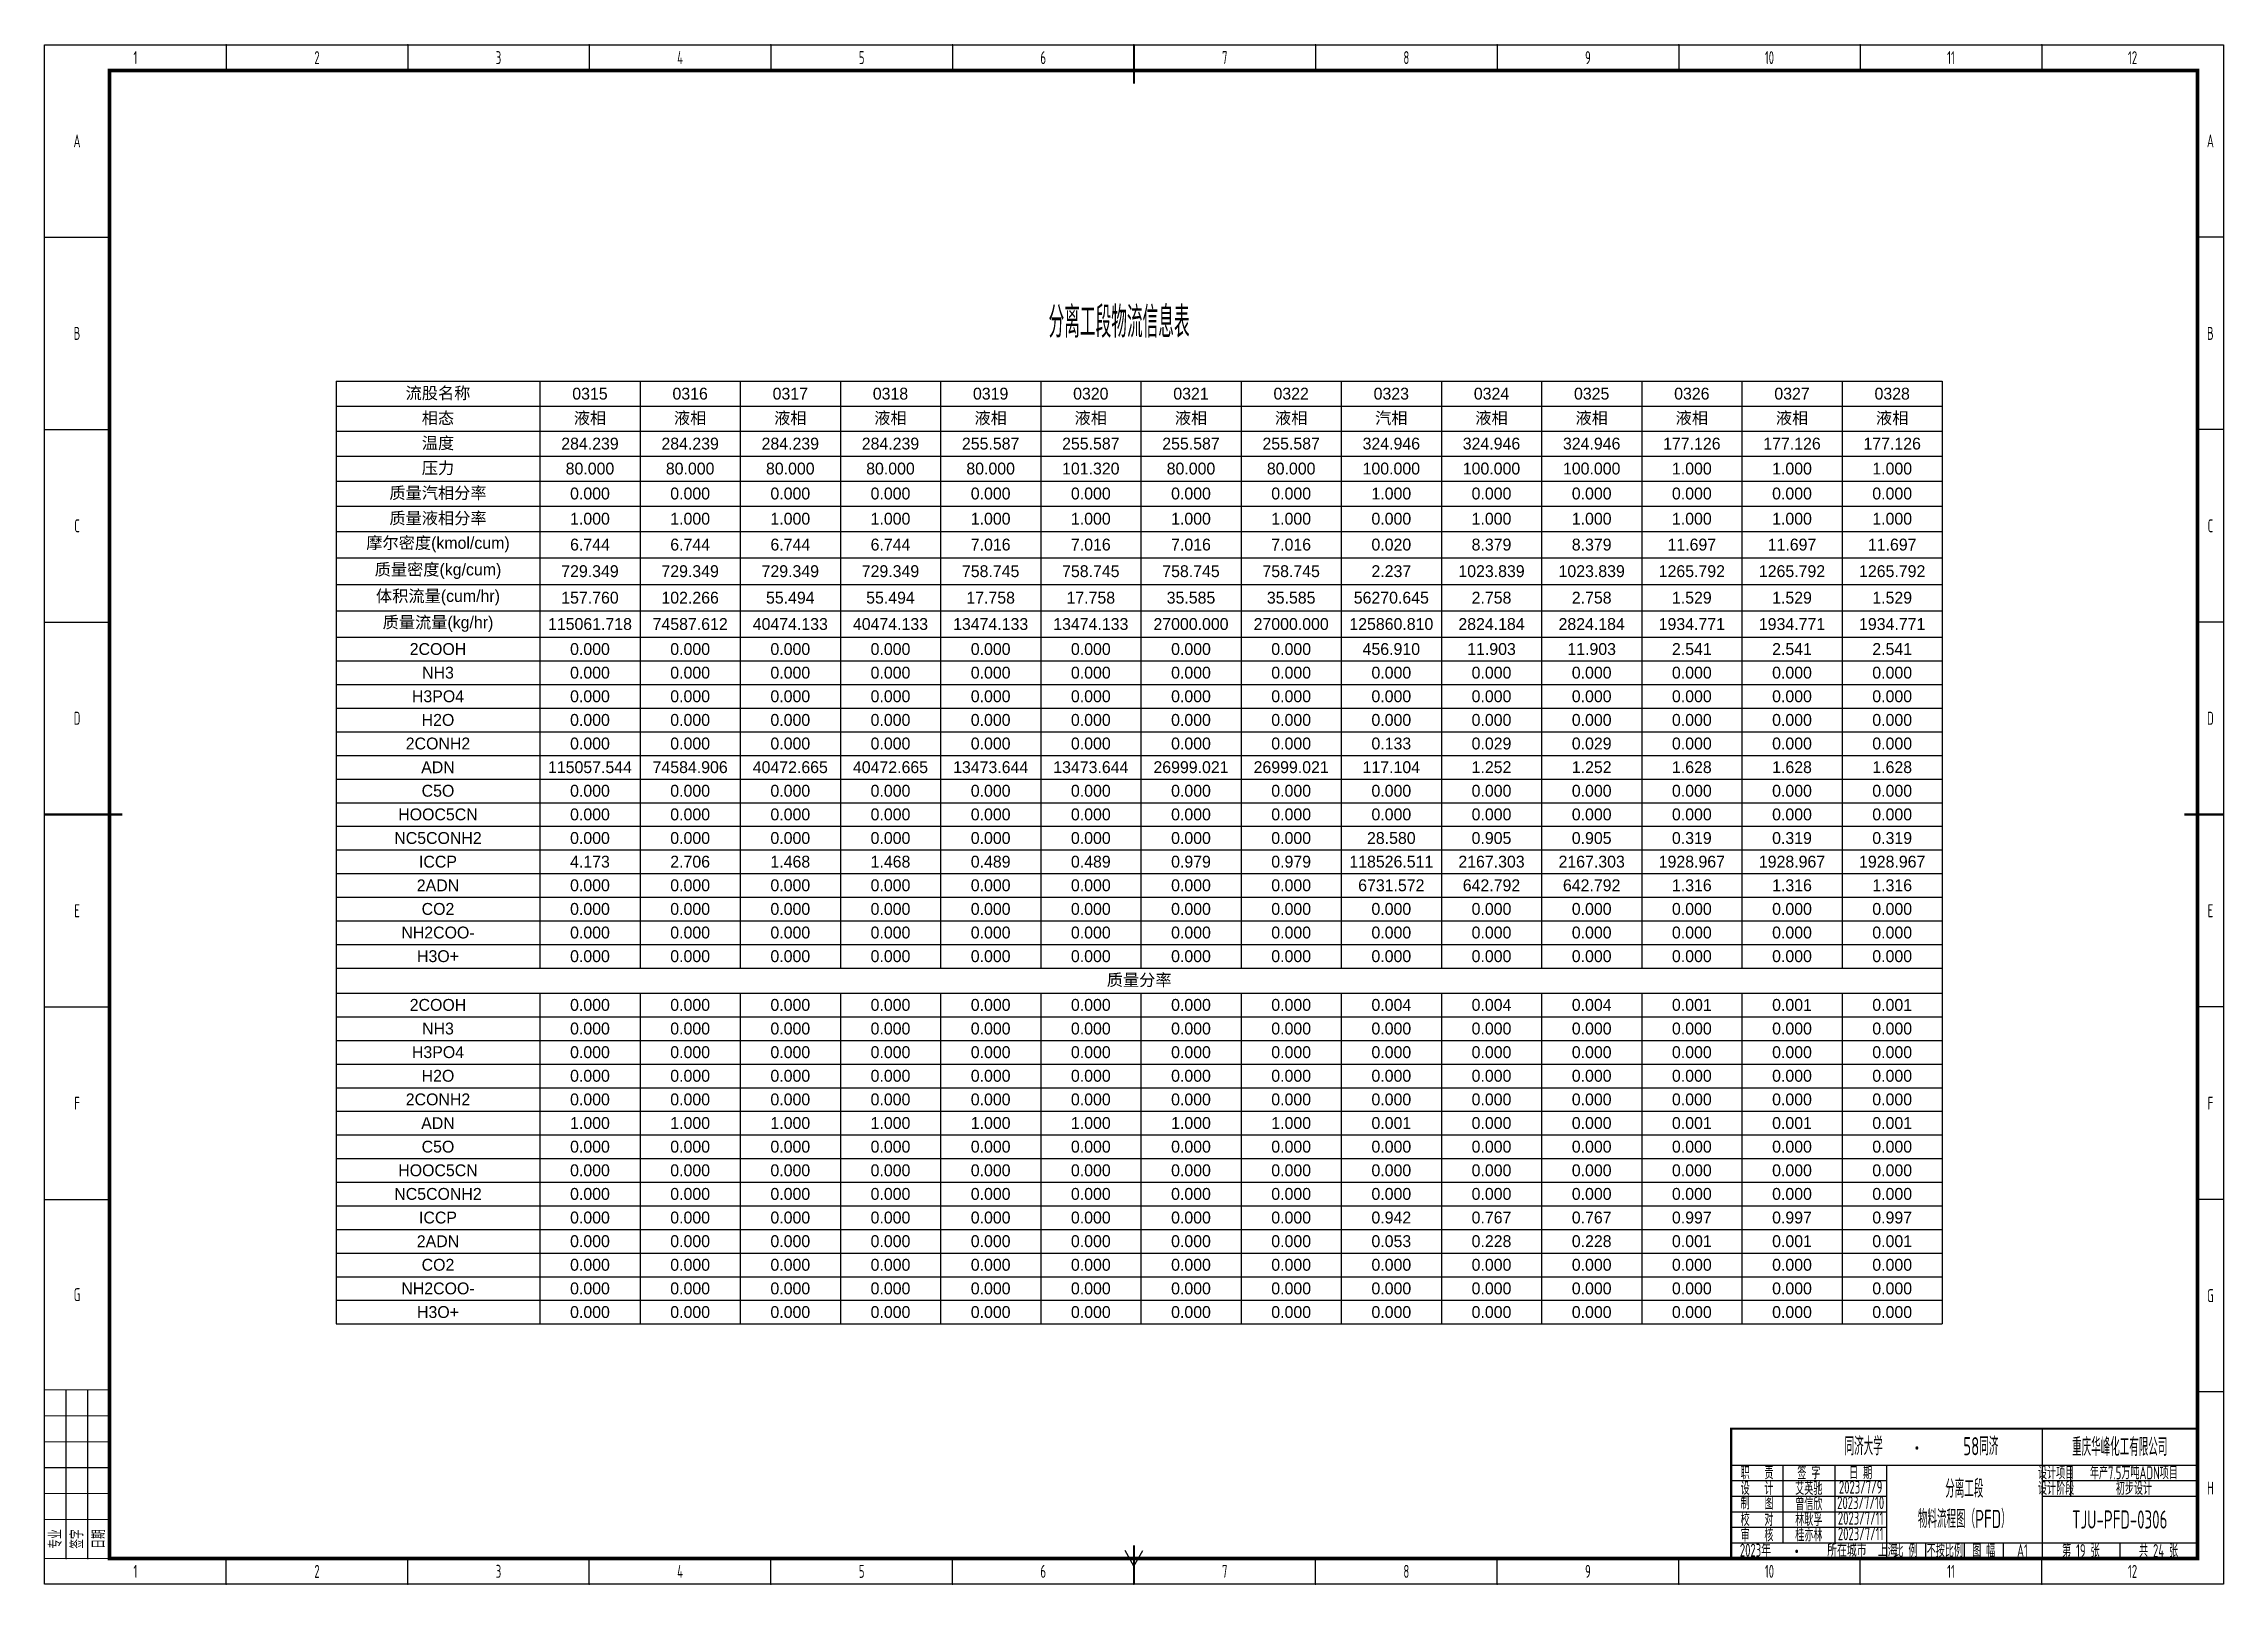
# Model space of a CAD drawing. Header units: millimetres. Extents: x 442 to 10185, y 1370 to 5122.
# Drawn here: x 6266 to 7107, y 2166 to 2761 of the extents above; entities that cross this region are included whole.
import ezdxf

# ---------------------------------------------------------------- set-up
doc = ezdxf.new("R2010")
doc.units = ezdxf.units.MM
for name, color, linetype, lineweight in [('05-图框与标题栏', 7, 'Continuous', 25), ('09-文本', 7, 'Continuous', 25), ('15-物流表及物流信息标识', 7, 'Continuous', 25)]:
    doc.layers.add(name, color=color, linetype=linetype, lineweight=lineweight)
doc.layers.add('TITLE', color=7, linetype='Continuous')
doc.styles.add('5-gbcbig', font='gbenor.shx', dxfattribs={"width": 0.7, "height": 5, "bigfont": 'gbcbig.shx'})
doc.styles.add('7-gbcbig', font='gbenor.shx', dxfattribs={"width": 0.7, "height": 7, "bigfont": 'gbcbig.shx'})
doc.styles.get("Standard").update_dxf_attribs({"font": 'arial.ttf'})
doc.styles.add('工程字', font='gbenor.shx', dxfattribs={"bigfont": 'gbcbig.shx'})

msp = doc.modelspace()

# ---------------------------------------------------------------- texts
at = {"layer": '05-图框与标题栏', "attachment_point": 5}
for s, width, gutter_width, heights, insert, char_height, style in [('1', 70.0833, 25, [0], (6300.97, 2755.23), 5, '5-gbcbig'), ('2', 70.0833, 12.5, [0], (6371.06, 2755.23), 5, '5-gbcbig'), ('3', 70.0833, 25, [0], (6441.14, 2755.23), 5, '5-gbcbig'), ('4', 70.0833, 25, [0], (6511.22, 2755.23), 5, '5-gbcbig'), ('5', 70.0833, 25, [0], (6581.31, 2755.23), 5, '5-gbcbig'), ('6', 70.0833, 25, [0], (6651.39, 2755.23), 5, '5-gbcbig'), ('7', 70.0833, 25, [0], (6721.47, 2755.23), 5, '5-gbcbig'), ('8', 70.0833, 25, [0], (6791.56, 2755.23), 5, '5-gbcbig'), ('9', 70.0833, 25, [0], (6861.64, 2755.23), 5, '5-gbcbig'), ('10', 70.0833, 25, [0], (6931.72, 2755.23), 5, '5-gbcbig'), ('11', 70.0833, 25, [0], (7001.81, 2755.23), 5, '5-gbcbig'), ('12', 70.0833, 25, [0], (7071.89, 2755.23), 5, '5-gbcbig'), ('A', 25, 25, [0], (6278.43, 2723.1), 5, '5-gbcbig'), ('A', 10, 25, [0], (7101.93, 2723.1), 5, '5-gbcbig'), ('B', 25, 25, [0], (6278.43, 2648.85), 5, '5-gbcbig'), ('B', 10, 25, [0], (7101.93, 2648.85), 5, '5-gbcbig'), ('C', 25, 25, [0], (6278.43, 2574.6), 5, '5-gbcbig'), ('C', 10, 25, [0], (7101.93, 2574.6), 5, '5-gbcbig'), ('D', 25, 25, [0], (6278.43, 2500.35), 5, '5-gbcbig'), ('D', 10, 25, [0], (7101.93, 2500.35), 5, '5-gbcbig'), ('E', 25, 25, [0], (6278.43, 2426.1), 5, '5-gbcbig'), ('E', 10, 25, [0], (7101.93, 2426.1), 5, '5-gbcbig'), ('F', 25, 25, [0], (6278.43, 2351.85), 5, '5-gbcbig'), ('F', 10, 25, [0], (7101.93, 2351.85), 5, '5-gbcbig'), ('G', 25, 25, [0], (6278.43, 2277.98), 5, '5-gbcbig'), ('G', 10, 25, [0], (7101.93, 2277.6), 5, '5-gbcbig'), ('重庆华峰化工有限公司', 60, 25, [0], (7066.93, 2219.23), 7, '7-gbcbig'), ('职   责', 20, 25, [0], (6926.93, 2209.23), 5, '5-gbcbig'), ('设   计', 20, 25, [0], (6926.93, 2203.23), 5, '5-gbcbig'), ('艾英驰', 20, 25, [0], (6946.93, 2203.23), 5, '5-gbcbig'), ('签 字', 20, 25, [0], (6946.93, 2209.23), 5, '5-gbcbig'), ('2023/7/9', 20, 25, [0], (6966.93, 2203.73), 5, '5-gbcbig'), ('日 期', 20, 25, [0], (6966.93, 2209.23), 5, '5-gbcbig'), ('设计项目', 15, 25, [0], (7042.38, 2209.23), 5, '5-gbcbig'), ('设计阶段', 15, 25, [0], (7042.38, 2203.23), 5, '5-gbcbig'), ('H', 10, 25, [0], (7101.93, 2203.35), 5, '5-gbcbig'), ('制   图', 20, 25, [0], (6926.93, 2197.59), 5, '5-gbcbig'), ('曾信欣', 20, 25, [0], (6946.93, 2197.23), 5, '5-gbcbig'), ('2023/7/10', 20, 25, [0], (6966.93, 2197.73), 5, '5-gbcbig'), ('校   对', 20, 25, [0], (6926.93, 2191.23), 5, '5-gbcbig'), ('林耿孚', 20, 25, [0], (6946.93, 2191.23), 5, '5-gbcbig'), ('2023/7/11', 20, 25, [0], (6966.93, 2191.73), 5, '5-gbcbig'), ('TJU-PFD-0306', 60, 25, [12.52], (7066.93, 2191.23), 7, '7-gbcbig'), ('审   核', 20, 25, [0], (6926.93, 2185.23), 5, '5-gbcbig'), ('桂亦林', 20, 25, [0], (6946.93, 2185.23), 5, '5-gbcbig'), ('2023/7/11', 20, 25, [0], (6966.93, 2185.73), 5, '5-gbcbig'), ('比 例', 15, 25, [0], (6984.43, 2179.23), 5, '5-gbcbig'), ('不按比例', 15, 25, [0], (6999.43, 2179.23), 5, '5-gbcbig'), ('图 幅', 15, 25, [0], (7014.43, 2179.23), 5, '5-gbcbig'), ('A1', 14.9167, 25, [0], (7029.39, 2179.23), 5, '5-gbcbig'), ('第 19 张', 30, 25, [0], (7051.93, 2179.23), 5, '5-gbcbig'), ('共 24 张', 30, 25, [0], (7081.93, 2179.23), 5, '5-gbcbig'), ('1', 70.0833, 25, [0], (6300.97, 2171.23), 5, '5-gbcbig'), ('2', 70.0833, 25, [0], (6371.06, 2171.23), 5, '5-gbcbig'), ('3', 70.0833, 25, [0], (6441.14, 2171.23), 5, '5-gbcbig'), ('4', 70.0833, 25, [0], (6511.22, 2171.23), 5, '5-gbcbig'), ('5', 70.0833, 25, [0], (6581.31, 2171.23), 5, '5-gbcbig'), ('6', 70.0833, 25, [0], (6651.39, 2171.23), 5, '5-gbcbig'), ('7', 70.0833, 25, [0], (6721.47, 2171.23), 5, '5-gbcbig'), ('8', 70.0833, 25, [0], (6791.56, 2171.23), 5, '5-gbcbig'), ('9', 70.0833, 25, [0], (6861.64, 2171.23), 5, '5-gbcbig'), ('10', 70.0833, 25, [0], (6931.72, 2171.23), 5, '5-gbcbig'), ('11', 70.0833, 25, [0], (7001.81, 2171.23), 5, '5-gbcbig'), ('12', 70.0833, 25, [0], (7071.89, 2171.23), 5, '5-gbcbig')]:
    msp.add_mtext_dynamic_manual_height_columns(s, width=width, gutter_width=gutter_width, heights=heights, dxfattribs=dict(at, insert=insert, char_height=char_height, style=style))
at = {"layer": '05-图框与标题栏'}
for s, insert, char_height, width, attachment_point, style in [('\\pi5.78018;同济大学             ', (6954.96, 2219.5), 7, 32.2593, 4, '7-gbcbig'), ('58同济          ', (7013.3, 2219.5), 7, 32.2593, 5, '7-gbcbig'), (' 2023{\\W0.8;年          所在城市  上海}', (6918.41, 2179.38), 5, 67.5295, 4, '5-gbcbig'), ('{\\fFangSong|b0|i0|c134|p49;\\W0.8;·}', (6939.5, 2181.36), 5, 18.9039, 1, '5-gbcbig')]:
    msp.add_mtext(s, dxfattribs=dict(at, insert=insert, char_height=char_height, width=width, attachment_point=attachment_point, style=style))
at = {"layer": '05-图框与标题栏', "insert": (6985.93, 2221.23), "char_height": 5, "width": 31.5065, "attachment_point": 1}
msp.add_mtext('{\\fFangSong|b0|i0|c134|p49;\\W0.8;·}', dxfattribs=at)
at = {"layer": '05-图框与标题栏', "char_height": 5, "attachment_point": 5, "rotation": 90, "style": '工程字'}
for s, insert in [('专业', (6270.1, 2183.73)), ('签字', (6278.43, 2183.73)), ('日期', (6286.76, 2183.73))]:
    msp.add_mtext_dynamic_manual_height_columns(s, width=8.3333, gutter_width=25, heights=[0], dxfattribs=dict(at, insert=insert))
at = {"layer": '09-文本', "attachment_point": 5}
for s, width, gutter_width, insert, char_height, style in [('分离工段\\P物料流程图（PFD）', 60, 12.5, (7006.93, 2197.23), 7, '7-gbcbig'), ('年产7.5万吨ADN项目', 49.0599, 35, (7072.4, 2209.23), 5, '5-gbcbig'), ('初步设计', 48.9999, 12.5, (7072.43, 2203.23), 5, '5-gbcbig')]:
    msp.add_mtext_dynamic_manual_height_columns(s, width=width, gutter_width=gutter_width, heights=[0], dxfattribs=dict(at, insert=insert, char_height=char_height, style=style))
at = {"layer": '15-物流表及物流信息标识', "insert": (6606.43, 2659.19), "char_height": 12, "attachment_point": 1, "style": '7-gbcbig'}
msp.add_mtext_dynamic_manual_height_columns('\\pi47.03208;分离工段物流信息表', width=147.892, gutter_width=25, heights=[27.78], dxfattribs=at)

# ---------------------------------------------------------------- blocks, each defined once
blk = doc.blocks.new('*T34')
at = {"linetype": 'ByBlock', "lineweight": -2, "transparency": 16777216}
for p, q in [((0, 0), (620, 0)), ((0, 0), (0, -363.68)), ((78.67, 0), (78.67, -226.39)), ((117.33, 0), (117.33, -226.39)), ((156, 0), (156, -226.39)), ((194.67, 0), (194.67, -226.39)), ((233.33, 0), (233.33, -226.39)), ((272, 0), (272, -226.39)), ((310.67, 0), (310.67, -226.39)), ((349.33, 0), (349.33, -226.39)), ((388, 0), (388, -226.39)), ((426.67, 0), (426.67, -226.39)), ((465.33, 0), (465.33, -226.39)), ((504, 0), (504, -226.39)), ((542.67, 0), (542.67, -226.39)), ((581.33, 0), (581.33, -226.39)), ((620, 0), (620, -226.39)), ((0, -9.62), (620, -9.62)), ((0, -19.23), (620, -19.23)), ((0, -28.92), (620, -28.92)), ((0, -38.49), (620, -38.49)), ((0, -48.2), (620, -48.2)), ((0, -57.92), (620, -57.92)), ((0, -68.17), (620, -68.17)), ((0, -78.43), (620, -78.43)), ((0, -88.6), (620, -88.6)), ((0, -98.78), (620, -98.78)), ((0, -107.89), (620, -107.89)), ((0, -117.01), (620, -117.01)), ((0, -126.12), (620, -126.12)), ((0, -135.24), (620, -135.24)), ((0, -144.35), (620, -144.35)), ((0, -153.47), (620, -153.47)), ((0, -162.58), (620, -162.58)), ((0, -171.7), (620, -171.7)), ((0, -180.81), (620, -180.81)), ((0, -189.93), (620, -189.93)), ((0, -199.04), (620, -199.04)), ((0, -208.16), (620, -208.16)), ((0, -217.27), (620, -217.27)), ((0, -226.39), (620, -226.39)), ((0, -236.08), (620, -236.08)), ((78.67, -236.08), (78.67, -363.68)), ((117.33, -236.08), (117.33, -363.68)), ((156, -236.08), (156, -363.68)), ((194.67, -236.08), (194.67, -363.68)), ((233.33, -236.08), (233.33, -363.68)), ((272, -236.08), (272, -363.68)), ((310.67, -236.08), (310.67, -363.68)), ((349.33, -236.08), (349.33, -363.68)), ((388, -236.08), (388, -363.68)), ((426.67, -236.08), (426.67, -363.68)), ((465.33, -236.08), (465.33, -363.68)), ((504, -236.08), (504, -363.68)), ((542.67, -236.08), (542.67, -363.68)), ((581.33, -236.08), (581.33, -363.68)), ((620, -236.08), (620, -363.68)), ((0, -245.19), (620, -245.19)), ((0, -254.31), (620, -254.31)), ((0, -263.42), (620, -263.42)), ((0, -272.54), (620, -272.54)), ((0, -281.65), (620, -281.65)), ((0, -290.77), (620, -290.77)), ((0, -299.88), (620, -299.88)), ((0, -308.99), (620, -308.99)), ((0, -318.11), (620, -318.11)), ((0, -327.22), (620, -327.22)), ((0, -336.34), (620, -336.34)), ((0, -345.45), (620, -345.45)), ((0, -354.57), (620, -354.57)), ((0, -363.68), (620, -363.68))]:
    blk.add_line(p, q, dxfattribs=at)
at = {"color": 0, "linetype": 'ByBlock', "lineweight": -2, "transparency": 16777216}
blk.add_line((620, -226.39), (620, -236.08), dxfattribs=at)
at = {"color": 0, "transparency": 16777216, "char_height": 4.5861, "attachment_point": 5}
for s, insert, width in [('{\\f等线|b0|i0|c134;\\C7;流股名称', (39.33, -4.81), 75.6667), ('{\\f等线|b0|i0|c134;\\C7;0315', (98, -4.81), 35.6667), ('{\\f等线|b0|i0|c134;\\C7;0316', (136.67, -4.81), 35.6667), ('{\\f等线|b0|i0|c134;\\C7;0317', (175.33, -4.81), 35.6667), ('{\\f等线|b0|i0|c134;\\C7;0318', (214, -4.81), 35.6667), ('{\\f等线|b0|i0|c134;\\C7;0319', (252.67, -4.81), 35.6667), ('{\\f等线|b0|i0|c134;\\C7;0320', (291.33, -4.81), 35.6667), ('{\\f等线|b0|i0|c134;\\C7;0321', (330, -4.81), 35.6667), ('{\\f等线|b0|i0|c134;\\C7;0322', (368.67, -4.81), 35.6667), ('{\\f等线|b0|i0|c134;\\C7;0323', (407.33, -4.81), 35.6667), ('{\\f等线|b0|i0|c134;\\C7;0324', (446, -4.81), 35.6667), ('{\\f等线|b0|i0|c134;\\C7;0325', (484.67, -4.81), 35.6667), ('{\\f等线|b0|i0|c134;\\C7;0326', (523.33, -4.81), 35.6667), ('{\\f等线|b0|i0|c134;\\C7;0327', (562, -4.81), 35.6667), ('{\\f等线|b0|i0|c134;\\C7;0328', (600.67, -4.81), 35.6667), ('{\\f等线|b0|i0|c134;\\C7;相态', (39.33, -14.43), 75.6667), ('{\\f等线|b0|i0|c134;\\C7;液相', (98, -14.43), 35.6667), ('{\\f等线|b0|i0|c134;\\C7;液相', (136.67, -14.43), 35.6667), ('{\\f等线|b0|i0|c134;\\C7;液相', (175.33, -14.43), 35.6667), ('{\\f等线|b0|i0|c134;\\C7;液相', (214, -14.43), 35.6667), ('{\\f等线|b0|i0|c134;\\C7;液相', (252.67, -14.43), 35.6667), ('{\\f等线|b0|i0|c134;\\C7;液相', (291.33, -14.43), 35.6667), ('{\\f等线|b0|i0|c134;\\C7;液相', (330, -14.43), 35.6667), ('{\\f等线|b0|i0|c134;\\C7;液相', (368.67, -14.43), 35.6667), ('{\\f等线|b0|i0|c134;\\C7;汽相', (407.33, -14.43), 35.6667), ('{\\f等线|b0|i0|c134;\\C7;液相', (446, -14.43), 35.6667), ('{\\f等线|b0|i0|c134;\\C7;液相', (484.67, -14.43), 35.6667), ('{\\f等线|b0|i0|c134;\\C7;液相', (523.33, -14.43), 35.6667), ('{\\f等线|b0|i0|c134;\\C7;液相', (562, -14.43), 35.6667), ('{\\f等线|b0|i0|c134;\\C7;液相', (600.67, -14.43), 35.6667), ('{\\f等线|b0|i0|c134;\\C7;温度', (39.33, -24.08), 75.6667), ('{\\f等线|b0|i0|c134;\\C7;284.239', (98, -24.08), 35.6667), ('{\\f等线|b0|i0|c134;\\C7;284.239', (136.67, -24.08), 35.6667), ('{\\f等线|b0|i0|c134;\\C7;284.239', (175.33, -24.08), 35.6667), ('{\\f等线|b0|i0|c134;\\C7;284.239', (214, -24.08), 35.6667), ('{\\f等线|b0|i0|c134;\\C7;255.587', (252.67, -24.08), 35.6667), ('{\\f等线|b0|i0|c134;\\C7;255.587', (291.33, -24.08), 35.6667), ('{\\f等线|b0|i0|c134;\\C7;255.587', (330, -24.08), 35.6667), ('{\\f等线|b0|i0|c134;\\C7;255.587', (368.67, -24.08), 35.6667), ('{\\f等线|b0|i0|c134;\\C7;324.946', (407.33, -24.08), 35.6667), ('{\\f等线|b0|i0|c134;\\C7;324.946', (446, -24.08), 35.6667), ('{\\f等线|b0|i0|c134;\\C7;324.946', (484.67, -24.08), 35.6667), ('{\\f等线|b0|i0|c134;\\C7;177.126', (523.33, -24.08), 35.6667), ('{\\f等线|b0|i0|c134;\\C7;177.126', (562, -24.08), 35.6667), ('{\\f等线|b0|i0|c134;\\C7;177.126', (600.67, -24.08), 35.6667), ('{\\f等线|b0|i0|c134;\\C7;压力', (39.33, -33.71), 75.6667), ('{\\f等线|b0|i0|c134;\\C7;80.000', (98, -33.71), 35.6667), ('{\\f等线|b0|i0|c134;\\C7;80.000', (136.67, -33.71), 35.6667), ('{\\f等线|b0|i0|c134;\\C7;80.000', (175.33, -33.71), 35.6667), ('{\\f等线|b0|i0|c134;\\C7;80.000', (214, -33.71), 35.6667), ('{\\f等线|b0|i0|c134;\\C7;80.000', (252.67, -33.71), 35.6667), ('{\\f等线|b0|i0|c134;\\C7;101.320', (291.33, -33.71), 35.6667), ('{\\f等线|b0|i0|c134;\\C7;80.000', (330, -33.71), 35.6667), ('{\\f等线|b0|i0|c134;\\C7;80.000', (368.67, -33.71), 35.6667), ('{\\f等线|b0|i0|c134;\\C7;100.000', (407.33, -33.71), 35.6667), ('{\\f等线|b0|i0|c134;\\C7;100.000', (446, -33.71), 35.6667), ('{\\f等线|b0|i0|c134;\\C7;100.000', (484.67, -33.71), 35.6667), ('{\\f等线|b0|i0|c134;\\C7;1.000', (523.33, -33.71), 35.6667), ('{\\f等线|b0|i0|c134;\\C7;1.000', (562, -33.71), 35.6667), ('{\\f等线|b0|i0|c134;\\C7;1.000', (600.67, -33.71), 35.6667), ('{\\f等线|b0|i0|c134;\\C7;质量汽相分率', (39.33, -43.34), 75.6667), ('{\\f等线|b0|i0|c134;\\C7;0.000', (98, -43.34), 35.6667), ('{\\f等线|b0|i0|c134;\\C7;0.000', (136.67, -43.34), 35.6667), ('{\\f等线|b0|i0|c134;\\C7;0.000', (175.33, -43.34), 35.6667), ('{\\f等线|b0|i0|c134;\\C7;0.000', (214, -43.34), 35.6667), ('{\\f等线|b0|i0|c134;\\C7;0.000', (252.67, -43.34), 35.6667), ('{\\f等线|b0|i0|c134;\\C7;0.000', (291.33, -43.34), 35.6667), ('{\\f等线|b0|i0|c134;\\C7;0.000', (330, -43.34), 35.6667), ('{\\f等线|b0|i0|c134;\\C7;0.000', (368.67, -43.34), 35.6667), ('{\\f等线|b0|i0|c134;\\C7;1.000', (407.33, -43.34), 35.6667), ('{\\f等线|b0|i0|c134;\\C7;0.000', (446, -43.34), 35.6667), ('{\\f等线|b0|i0|c134;\\C7;0.000', (484.67, -43.34), 35.6667), ('{\\f等线|b0|i0|c134;\\C7;0.000', (523.33, -43.34), 35.6667), ('{\\f等线|b0|i0|c134;\\C7;0.000', (562, -43.34), 35.6667), ('{\\f等线|b0|i0|c134;\\C7;0.000', (600.67, -43.34), 35.6667), ('{\\f等线|b0|i0|c134;\\C7;质量液相分率', (39.33, -53.06), 75.6667), ('{\\f等线|b0|i0|c134;\\C7;1.000', (98, -53.06), 35.6667), ('{\\f等线|b0|i0|c134;\\C7;1.000', (136.67, -53.06), 35.6667), ('{\\f等线|b0|i0|c134;\\C7;1.000', (175.33, -53.06), 35.6667), ('{\\f等线|b0|i0|c134;\\C7;1.000', (214, -53.06), 35.6667), ('{\\f等线|b0|i0|c134;\\C7;1.000', (252.67, -53.06), 35.6667), ('{\\f等线|b0|i0|c134;\\C7;1.000', (291.33, -53.06), 35.6667), ('{\\f等线|b0|i0|c134;\\C7;1.000', (330, -53.06), 35.6667), ('{\\f等线|b0|i0|c134;\\C7;1.000', (368.67, -53.06), 35.6667), ('{\\f等线|b0|i0|c134;\\C7;0.000', (407.33, -53.06), 35.6667), ('{\\f等线|b0|i0|c134;\\C7;1.000', (446, -53.06), 35.6667), ('{\\f等线|b0|i0|c134;\\C7;1.000', (484.67, -53.06), 35.6667), ('{\\f等线|b0|i0|c134;\\C7;1.000', (523.33, -53.06), 35.6667), ('{\\f等线|b0|i0|c134;\\C7;1.000', (562, -53.06), 35.6667), ('{\\f等线|b0|i0|c134;\\C7;1.000', (600.67, -53.06), 35.6667), ('{\\f等线|b0|i0|c134;\\C7;摩尔密度(kmol/cum)', (39.33, -63.04), 75.6667), ('{\\f等线|b0|i0|c134;\\C7;6.744', (98, -63.04), 35.6667), ('{\\f等线|b0|i0|c134;\\C7;6.744', (136.67, -63.04), 35.6667), ('{\\f等线|b0|i0|c134;\\C7;6.744', (175.33, -63.04), 35.6667), ('{\\f等线|b0|i0|c134;\\C7;6.744', (214, -63.04), 35.6667), ('{\\f等线|b0|i0|c134;\\C7;7.016', (252.67, -63.04), 35.6667), ('{\\f等线|b0|i0|c134;\\C7;7.016', (291.33, -63.04), 35.6667), ('{\\f等线|b0|i0|c134;\\C7;7.016', (330, -63.04), 35.6667), ('{\\f等线|b0|i0|c134;\\C7;7.016', (368.67, -63.04), 35.6667), ('{\\f等线|b0|i0|c134;\\C7;0.020', (407.33, -63.04), 35.6667), ('{\\f等线|b0|i0|c134;\\C7;8.379', (446, -63.04), 35.6667), ('{\\f等线|b0|i0|c134;\\C7;8.379', (484.67, -63.04), 35.6667), ('{\\f等线|b0|i0|c134;\\C7;11.697', (523.33, -63.04), 35.6667), ('{\\f等线|b0|i0|c134;\\C7;11.697', (562, -63.04), 35.6667), ('{\\f等线|b0|i0|c134;\\C7;11.697', (600.67, -63.04), 35.6667), ('{\\f等线|b0|i0|c134;\\C7;质量密度(kg/cum)', (39.33, -73.3), 75.6667), ('{\\f等线|b0|i0|c134;\\C7;729.349', (98, -73.3), 35.6667), ('{\\f等线|b0|i0|c134;\\C7;729.349', (136.67, -73.3), 35.6667), ('{\\f等线|b0|i0|c134;\\C7;729.349', (175.33, -73.3), 35.6667), ('{\\f等线|b0|i0|c134;\\C7;729.349', (214, -73.3), 35.6667), ('{\\f等线|b0|i0|c134;\\C7;758.745', (252.67, -73.3), 35.6667), ('{\\f等线|b0|i0|c134;\\C7;758.745', (291.33, -73.3), 35.6667), ('{\\f等线|b0|i0|c134;\\C7;758.745', (330, -73.3), 35.6667), ('{\\f等线|b0|i0|c134;\\C7;758.745', (368.67, -73.3), 35.6667), ('{\\f等线|b0|i0|c134;\\C7;2.237', (407.33, -73.3), 35.6667), ('{\\f等线|b0|i0|c134;\\C7;1023.839', (446, -73.3), 35.6667), ('{\\f等线|b0|i0|c134;\\C7;1023.839', (484.67, -73.3), 35.6667), ('{\\f等线|b0|i0|c134;\\C7;1265.792', (523.33, -73.3), 35.6667), ('{\\f等线|b0|i0|c134;\\C7;1265.792', (562, -73.3), 35.6667), ('{\\f等线|b0|i0|c134;\\C7;1265.792', (600.67, -73.3), 35.6667), ('{\\f等线|b0|i0|c134;\\C7;体积流量(cum/hr)', (39.33, -83.52), 75.6667), ('{\\f等线|b0|i0|c134;\\C7;157.760', (98, -83.52), 35.6667), ('{\\f等线|b0|i0|c134;\\C7;102.266', (136.67, -83.52), 35.6667), ('{\\f等线|b0|i0|c134;\\C7;55.494', (175.33, -83.52), 35.6667), ('{\\f等线|b0|i0|c134;\\C7;55.494', (214, -83.52), 35.6667), ('{\\f等线|b0|i0|c134;\\C7;17.758', (252.67, -83.52), 35.6667), ('{\\f等线|b0|i0|c134;\\C7;17.758', (291.33, -83.52), 35.6667), ('{\\f等线|b0|i0|c134;\\C7;35.585', (330, -83.52), 35.6667), ('{\\f等线|b0|i0|c134;\\C7;35.585', (368.67, -83.52), 35.6667), ('{\\f等线|b0|i0|c134;\\C7;56270.645', (407.33, -83.52), 35.6667), ('{\\f等线|b0|i0|c134;\\C7;2.758', (446, -83.52), 35.6667), ('{\\f等线|b0|i0|c134;\\C7;2.758', (484.67, -83.52), 35.6667), ('{\\f等线|b0|i0|c134;\\C7;1.529', (523.33, -83.52), 35.6667), ('{\\f等线|b0|i0|c134;\\C7;1.529', (562, -83.52), 35.6667), ('{\\f等线|b0|i0|c134;\\C7;1.529', (600.67, -83.52), 35.6667), ('{\\f等线|b0|i0|c134;\\C7;质量流量(kg/hr)', (39.33, -93.69), 75.6667), ('{\\f等线|b0|i0|c134;\\C7;115061.718', (98, -93.69), 35.6667), ('{\\f等线|b0|i0|c134;\\C7;74587.612', (136.67, -93.69), 35.6667), ('{\\f等线|b0|i0|c134;\\C7;40474.133', (175.33, -93.69), 35.6667), ('{\\f等线|b0|i0|c134;\\C7;40474.133', (214, -93.69), 35.6667), ('{\\f等线|b0|i0|c134;\\C7;13474.133', (252.67, -93.69), 35.6667), ('{\\f等线|b0|i0|c134;\\C7;13474.133', (291.33, -93.69), 35.6667), ('{\\f等线|b0|i0|c134;\\C7;27000.000', (330, -93.69), 35.6667), ('{\\f等线|b0|i0|c134;\\C7;27000.000', (368.67, -93.69), 35.6667), ('{\\f等线|b0|i0|c134;\\C7;125860.810', (407.33, -93.69), 35.6667), ('{\\f等线|b0|i0|c134;\\C7;2824.184', (446, -93.69), 35.6667), ('{\\f等线|b0|i0|c134;\\C7;2824.184', (484.67, -93.69), 35.6667), ('{\\f等线|b0|i0|c134;\\C7;1934.771', (523.33, -93.69), 35.6667), ('{\\f等线|b0|i0|c134;\\C7;1934.771', (562, -93.69), 35.6667), ('{\\f等线|b0|i0|c134;\\C7;1934.771', (600.67, -93.69), 35.6667), ('{\\f等线|b0|i0|c134;\\C7;2COOH', (39.33, -103.34), 75.6667), ('{\\f等线|b0|i0|c134;\\C7;0.000', (98, -103.34), 35.6667), ('{\\f等线|b0|i0|c134;\\C7;0.000', (136.67, -103.34), 35.6667), ('{\\f等线|b0|i0|c134;\\C7;0.000', (175.33, -103.34), 35.6667), ('{\\f等线|b0|i0|c134;\\C7;0.000', (214, -103.34), 35.6667), ('{\\f等线|b0|i0|c134;\\C7;0.000', (252.67, -103.34), 35.6667), ('{\\f等线|b0|i0|c134;\\C7;0.000', (291.33, -103.34), 35.6667), ('{\\f等线|b0|i0|c134;\\C7;0.000', (330, -103.34), 35.6667), ('{\\f等线|b0|i0|c134;\\C7;0.000', (368.67, -103.34), 35.6667), ('{\\f等线|b0|i0|c134;\\C7;456.910', (407.33, -103.34), 35.6667), ('{\\f等线|b0|i0|c134;\\C7;11.903', (446, -103.34), 35.6667), ('{\\f等线|b0|i0|c134;\\C7;11.903', (484.67, -103.34), 35.6667), ('{\\f等线|b0|i0|c134;\\C7;2.541', (523.33, -103.34), 35.6667), ('{\\f等线|b0|i0|c134;\\C7;2.541', (562, -103.34), 35.6667), ('{\\f等线|b0|i0|c134;\\C7;2.541', (600.67, -103.34), 35.6667), ('{\\f等线|b0|i0|c134;\\C7;NH3', (39.33, -112.45), 75.6667), ('{\\f等线|b0|i0|c134;\\C7;0.000', (98, -112.45), 35.6667), ('{\\f等线|b0|i0|c134;\\C7;0.000', (136.67, -112.45), 35.6667), ('{\\f等线|b0|i0|c134;\\C7;0.000', (175.33, -112.45), 35.6667), ('{\\f等线|b0|i0|c134;\\C7;0.000', (214, -112.45), 35.6667), ('{\\f等线|b0|i0|c134;\\C7;0.000', (252.67, -112.45), 35.6667), ('{\\f等线|b0|i0|c134;\\C7;0.000', (291.33, -112.45), 35.6667), ('{\\f等线|b0|i0|c134;\\C7;0.000', (330, -112.45), 35.6667), ('{\\f等线|b0|i0|c134;\\C7;0.000', (368.67, -112.45), 35.6667), ('{\\f等线|b0|i0|c134;\\C7;0.000', (407.33, -112.45), 35.6667), ('{\\f等线|b0|i0|c134;\\C7;0.000', (446, -112.45), 35.6667), ('{\\f等线|b0|i0|c134;\\C7;0.000', (484.67, -112.45), 35.6667), ('{\\f等线|b0|i0|c134;\\C7;0.000', (523.33, -112.45), 35.6667), ('{\\f等线|b0|i0|c134;\\C7;0.000', (562, -112.45), 35.6667), ('{\\f等线|b0|i0|c134;\\C7;0.000', (600.67, -112.45), 35.6667), ('{\\f等线|b0|i0|c134;\\C7;H3PO4', (39.33, -121.56), 75.6667), ('{\\f等线|b0|i0|c134;\\C7;0.000', (98, -121.56), 35.6667), ('{\\f等线|b0|i0|c134;\\C7;0.000', (136.67, -121.56), 35.6667), ('{\\f等线|b0|i0|c134;\\C7;0.000', (175.33, -121.56), 35.6667), ('{\\f等线|b0|i0|c134;\\C7;0.000', (214, -121.56), 35.6667), ('{\\f等线|b0|i0|c134;\\C7;0.000', (252.67, -121.56), 35.6667), ('{\\f等线|b0|i0|c134;\\C7;0.000', (291.33, -121.56), 35.6667), ('{\\f等线|b0|i0|c134;\\C7;0.000', (330, -121.56), 35.6667), ('{\\f等线|b0|i0|c134;\\C7;0.000', (368.67, -121.56), 35.6667), ('{\\f等线|b0|i0|c134;\\C7;0.000', (407.33, -121.56), 35.6667), ('{\\f等线|b0|i0|c134;\\C7;0.000', (446, -121.56), 35.6667), ('{\\f等线|b0|i0|c134;\\C7;0.000', (484.67, -121.56), 35.6667), ('{\\f等线|b0|i0|c134;\\C7;0.000', (523.33, -121.56), 35.6667), ('{\\f等线|b0|i0|c134;\\C7;0.000', (562, -121.56), 35.6667), ('{\\f等线|b0|i0|c134;\\C7;0.000', (600.67, -121.56), 35.6667), ('{\\f等线|b0|i0|c134;\\C7;H2O', (39.33, -130.68), 75.6667), ('{\\f等线|b0|i0|c134;\\C7;0.000', (98, -130.68), 35.6667), ('{\\f等线|b0|i0|c134;\\C7;0.000', (136.67, -130.68), 35.6667), ('{\\f等线|b0|i0|c134;\\C7;0.000', (175.33, -130.68), 35.6667), ('{\\f等线|b0|i0|c134;\\C7;0.000', (214, -130.68), 35.6667), ('{\\f等线|b0|i0|c134;\\C7;0.000', (252.67, -130.68), 35.6667), ('{\\f等线|b0|i0|c134;\\C7;0.000', (291.33, -130.68), 35.6667), ('{\\f等线|b0|i0|c134;\\C7;0.000', (330, -130.68), 35.6667), ('{\\f等线|b0|i0|c134;\\C7;0.000', (368.67, -130.68), 35.6667), ('{\\f等线|b0|i0|c134;\\C7;0.000', (407.33, -130.68), 35.6667), ('{\\f等线|b0|i0|c134;\\C7;0.000', (446, -130.68), 35.6667), ('{\\f等线|b0|i0|c134;\\C7;0.000', (484.67, -130.68), 35.6667), ('{\\f等线|b0|i0|c134;\\C7;0.000', (523.33, -130.68), 35.6667), ('{\\f等线|b0|i0|c134;\\C7;0.000', (562, -130.68), 35.6667), ('{\\f等线|b0|i0|c134;\\C7;0.000', (600.67, -130.68), 35.6667), ('{\\f等线|b0|i0|c134;\\C7;2CONH2', (39.33, -139.79), 75.6667), ('{\\f等线|b0|i0|c134;\\C7;0.000', (98, -139.79), 35.6667), ('{\\f等线|b0|i0|c134;\\C7;0.000', (136.67, -139.79), 35.6667), ('{\\f等线|b0|i0|c134;\\C7;0.000', (175.33, -139.79), 35.6667), ('{\\f等线|b0|i0|c134;\\C7;0.000', (214, -139.79), 35.6667), ('{\\f等线|b0|i0|c134;\\C7;0.000', (252.67, -139.79), 35.6667), ('{\\f等线|b0|i0|c134;\\C7;0.000', (291.33, -139.79), 35.6667), ('{\\f等线|b0|i0|c134;\\C7;0.000', (330, -139.79), 35.6667), ('{\\f等线|b0|i0|c134;\\C7;0.000', (368.67, -139.79), 35.6667), ('{\\f等线|b0|i0|c134;\\C7;0.133', (407.33, -139.79), 35.6667), ('{\\f等线|b0|i0|c134;\\C7;0.029', (446, -139.79), 35.6667), ('{\\f等线|b0|i0|c134;\\C7;0.029', (484.67, -139.79), 35.6667), ('{\\f等线|b0|i0|c134;\\C7;0.000', (523.33, -139.79), 35.6667), ('{\\f等线|b0|i0|c134;\\C7;0.000', (562, -139.79), 35.6667), ('{\\f等线|b0|i0|c134;\\C7;0.000', (600.67, -139.79), 35.6667), ('{\\f等线|b0|i0|c134;\\C7;ADN', (39.33, -148.91), 75.6667), ('{\\f等线|b0|i0|c134;\\C7;115057.544', (98, -148.91), 35.6667), ('{\\f等线|b0|i0|c134;\\C7;74584.906', (136.67, -148.91), 35.6667), ('{\\f等线|b0|i0|c134;\\C7;40472.665', (175.33, -148.91), 35.6667), ('{\\f等线|b0|i0|c134;\\C7;40472.665', (214, -148.91), 35.6667), ('{\\f等线|b0|i0|c134;\\C7;13473.644', (252.67, -148.91), 35.6667), ('{\\f等线|b0|i0|c134;\\C7;13473.644', (291.33, -148.91), 35.6667), ('{\\f等线|b0|i0|c134;\\C7;26999.021', (330, -148.91), 35.6667), ('{\\f等线|b0|i0|c134;\\C7;26999.021', (368.67, -148.91), 35.6667), ('{\\f等线|b0|i0|c134;\\C7;117.104', (407.33, -148.91), 35.6667), ('{\\f等线|b0|i0|c134;\\C7;1.252', (446, -148.91), 35.6667), ('{\\f等线|b0|i0|c134;\\C7;1.252', (484.67, -148.91), 35.6667), ('{\\f等线|b0|i0|c134;\\C7;1.628', (523.33, -148.91), 35.6667), ('{\\f等线|b0|i0|c134;\\C7;1.628', (562, -148.91), 35.6667), ('{\\f等线|b0|i0|c134;\\C7;1.628', (600.67, -148.91), 35.6667), ('{\\f等线|b0|i0|c134;\\C7;C5O', (39.33, -158.02), 75.6667), ('{\\f等线|b0|i0|c134;\\C7;0.000', (98, -158.02), 35.6667), ('{\\f等线|b0|i0|c134;\\C7;0.000', (136.67, -158.02), 35.6667), ('{\\f等线|b0|i0|c134;\\C7;0.000', (175.33, -158.02), 35.6667), ('{\\f等线|b0|i0|c134;\\C7;0.000', (214, -158.02), 35.6667), ('{\\f等线|b0|i0|c134;\\C7;0.000', (252.67, -158.02), 35.6667), ('{\\f等线|b0|i0|c134;\\C7;0.000', (291.33, -158.02), 35.6667), ('{\\f等线|b0|i0|c134;\\C7;0.000', (330, -158.02), 35.6667), ('{\\f等线|b0|i0|c134;\\C7;0.000', (368.67, -158.02), 35.6667), ('{\\f等线|b0|i0|c134;\\C7;0.000', (407.33, -158.02), 35.6667), ('{\\f等线|b0|i0|c134;\\C7;0.000', (446, -158.02), 35.6667), ('{\\f等线|b0|i0|c134;\\C7;0.000', (484.67, -158.02), 35.6667), ('{\\f等线|b0|i0|c134;\\C7;0.000', (523.33, -158.02), 35.6667), ('{\\f等线|b0|i0|c134;\\C7;0.000', (562, -158.02), 35.6667), ('{\\f等线|b0|i0|c134;\\C7;0.000', (600.67, -158.02), 35.6667), ('{\\f等线|b0|i0|c134;\\C7;HOOC5CN', (39.33, -167.14), 75.6667), ('{\\f等线|b0|i0|c134;\\C7;0.000', (98, -167.14), 35.6667), ('{\\f等线|b0|i0|c134;\\C7;0.000', (136.67, -167.14), 35.6667), ('{\\f等线|b0|i0|c134;\\C7;0.000', (175.33, -167.14), 35.6667), ('{\\f等线|b0|i0|c134;\\C7;0.000', (214, -167.14), 35.6667), ('{\\f等线|b0|i0|c134;\\C7;0.000', (252.67, -167.14), 35.6667), ('{\\f等线|b0|i0|c134;\\C7;0.000', (291.33, -167.14), 35.6667), ('{\\f等线|b0|i0|c134;\\C7;0.000', (330, -167.14), 35.6667), ('{\\f等线|b0|i0|c134;\\C7;0.000', (368.67, -167.14), 35.6667), ('{\\f等线|b0|i0|c134;\\C7;0.000', (407.33, -167.14), 35.6667), ('{\\f等线|b0|i0|c134;\\C7;0.000', (446, -167.14), 35.6667), ('{\\f等线|b0|i0|c134;\\C7;0.000', (484.67, -167.14), 35.6667), ('{\\f等线|b0|i0|c134;\\C7;0.000', (523.33, -167.14), 35.6667), ('{\\f等线|b0|i0|c134;\\C7;0.000', (562, -167.14), 35.6667), ('{\\f等线|b0|i0|c134;\\C7;0.000', (600.67, -167.14), 35.6667), ('{\\f等线|b0|i0|c134;\\C7;NC5CONH2', (39.33, -176.25), 75.6667), ('{\\f等线|b0|i0|c134;\\C7;0.000', (98, -176.25), 35.6667), ('{\\f等线|b0|i0|c134;\\C7;0.000', (136.67, -176.25), 35.6667), ('{\\f等线|b0|i0|c134;\\C7;0.000', (175.33, -176.25), 35.6667), ('{\\f等线|b0|i0|c134;\\C7;0.000', (214, -176.25), 35.6667), ('{\\f等线|b0|i0|c134;\\C7;0.000', (252.67, -176.25), 35.6667), ('{\\f等线|b0|i0|c134;\\C7;0.000', (291.33, -176.25), 35.6667), ('{\\f等线|b0|i0|c134;\\C7;0.000', (330, -176.25), 35.6667), ('{\\f等线|b0|i0|c134;\\C7;0.000', (368.67, -176.25), 35.6667), ('{\\f等线|b0|i0|c134;\\C7;28.580', (407.33, -176.25), 35.6667), ('{\\f等线|b0|i0|c134;\\C7;0.905', (446, -176.25), 35.6667), ('{\\f等线|b0|i0|c134;\\C7;0.905', (484.67, -176.25), 35.6667), ('{\\f等线|b0|i0|c134;\\C7;0.319', (523.33, -176.25), 35.6667), ('{\\f等线|b0|i0|c134;\\C7;0.319', (562, -176.25), 35.6667), ('{\\f等线|b0|i0|c134;\\C7;0.319', (600.67, -176.25), 35.6667), ('{\\f等线|b0|i0|c134;\\C7;ICCP', (39.33, -185.37), 75.6667), ('{\\f等线|b0|i0|c134;\\C7;4.173', (98, -185.37), 35.6667), ('{\\f等线|b0|i0|c134;\\C7;2.706', (136.67, -185.37), 35.6667), ('{\\f等线|b0|i0|c134;\\C7;1.468', (175.33, -185.37), 35.6667), ('{\\f等线|b0|i0|c134;\\C7;1.468', (214, -185.37), 35.6667), ('{\\f等线|b0|i0|c134;\\C7;0.489', (252.67, -185.37), 35.6667), ('{\\f等线|b0|i0|c134;\\C7;0.489', (291.33, -185.37), 35.6667), ('{\\f等线|b0|i0|c134;\\C7;0.979', (330, -185.37), 35.6667), ('{\\f等线|b0|i0|c134;\\C7;0.979', (368.67, -185.37), 35.6667), ('{\\f等线|b0|i0|c134;\\C7;118526.511', (407.33, -185.37), 35.6667), ('{\\f等线|b0|i0|c134;\\C7;2167.303', (446, -185.37), 35.6667), ('{\\f等线|b0|i0|c134;\\C7;2167.303', (484.67, -185.37), 35.6667), ('{\\f等线|b0|i0|c134;\\C7;1928.967', (523.33, -185.37), 35.6667), ('{\\f等线|b0|i0|c134;\\C7;1928.967', (562, -185.37), 35.6667), ('{\\f等线|b0|i0|c134;\\C7;1928.967', (600.67, -185.37), 35.6667), ('{\\f等线|b0|i0|c134;\\C7;2ADN', (39.33, -194.48), 75.6667), ('{\\f等线|b0|i0|c134;\\C7;0.000', (98, -194.48), 35.6667), ('{\\f等线|b0|i0|c134;\\C7;0.000', (136.67, -194.48), 35.6667), ('{\\f等线|b0|i0|c134;\\C7;0.000', (175.33, -194.48), 35.6667), ('{\\f等线|b0|i0|c134;\\C7;0.000', (214, -194.48), 35.6667), ('{\\f等线|b0|i0|c134;\\C7;0.000', (252.67, -194.48), 35.6667), ('{\\f等线|b0|i0|c134;\\C7;0.000', (291.33, -194.48), 35.6667), ('{\\f等线|b0|i0|c134;\\C7;0.000', (330, -194.48), 35.6667), ('{\\f等线|b0|i0|c134;\\C7;0.000', (368.67, -194.48), 35.6667), ('{\\f等线|b0|i0|c134;\\C7;6731.572', (407.33, -194.48), 35.6667), ('{\\f等线|b0|i0|c134;\\C7;642.792', (446, -194.48), 35.6667), ('{\\f等线|b0|i0|c134;\\C7;642.792', (484.67, -194.48), 35.6667), ('{\\f等线|b0|i0|c134;\\C7;1.316', (523.33, -194.48), 35.6667), ('{\\f等线|b0|i0|c134;\\C7;1.316', (562, -194.48), 35.6667), ('{\\f等线|b0|i0|c134;\\C7;1.316', (600.67, -194.48), 35.6667), ('{\\f等线|b0|i0|c134;\\C7;CO2', (39.33, -203.6), 75.6667), ('{\\f等线|b0|i0|c134;\\C7;0.000', (98, -203.6), 35.6667), ('{\\f等线|b0|i0|c134;\\C7;0.000', (136.67, -203.6), 35.6667), ('{\\f等线|b0|i0|c134;\\C7;0.000', (175.33, -203.6), 35.6667), ('{\\f等线|b0|i0|c134;\\C7;0.000', (214, -203.6), 35.6667), ('{\\f等线|b0|i0|c134;\\C7;0.000', (252.67, -203.6), 35.6667), ('{\\f等线|b0|i0|c134;\\C7;0.000', (291.33, -203.6), 35.6667), ('{\\f等线|b0|i0|c134;\\C7;0.000', (330, -203.6), 35.6667), ('{\\f等线|b0|i0|c134;\\C7;0.000', (368.67, -203.6), 35.6667), ('{\\f等线|b0|i0|c134;\\C7;0.000', (407.33, -203.6), 35.6667), ('{\\f等线|b0|i0|c134;\\C7;0.000', (446, -203.6), 35.6667), ('{\\f等线|b0|i0|c134;\\C7;0.000', (484.67, -203.6), 35.6667), ('{\\f等线|b0|i0|c134;\\C7;0.000', (523.33, -203.6), 35.6667), ('{\\f等线|b0|i0|c134;\\C7;0.000', (562, -203.6), 35.6667), ('{\\f等线|b0|i0|c134;\\C7;0.000', (600.67, -203.6), 35.6667), ('{\\f等线|b0|i0|c134;\\C7;NH2COO-', (39.33, -212.71), 75.6667), ('{\\f等线|b0|i0|c134;\\C7;0.000', (98, -212.71), 35.6667), ('{\\f等线|b0|i0|c134;\\C7;0.000', (136.67, -212.71), 35.6667), ('{\\f等线|b0|i0|c134;\\C7;0.000', (175.33, -212.71), 35.6667), ('{\\f等线|b0|i0|c134;\\C7;0.000', (214, -212.71), 35.6667), ('{\\f等线|b0|i0|c134;\\C7;0.000', (252.67, -212.71), 35.6667), ('{\\f等线|b0|i0|c134;\\C7;0.000', (291.33, -212.71), 35.6667), ('{\\f等线|b0|i0|c134;\\C7;0.000', (330, -212.71), 35.6667), ('{\\f等线|b0|i0|c134;\\C7;0.000', (368.67, -212.71), 35.6667), ('{\\f等线|b0|i0|c134;\\C7;0.000', (407.33, -212.71), 35.6667), ('{\\f等线|b0|i0|c134;\\C7;0.000', (446, -212.71), 35.6667), ('{\\f等线|b0|i0|c134;\\C7;0.000', (484.67, -212.71), 35.6667), ('{\\f等线|b0|i0|c134;\\C7;0.000', (523.33, -212.71), 35.6667), ('{\\f等线|b0|i0|c134;\\C7;0.000', (562, -212.71), 35.6667), ('{\\f等线|b0|i0|c134;\\C7;0.000', (600.67, -212.71), 35.6667), ('{\\f等线|b0|i0|c134;\\C7;H3O+', (39.33, -221.83), 75.6667), ('{\\f等线|b0|i0|c134;\\C7;0.000', (98, -221.83), 35.6667), ('{\\f等线|b0|i0|c134;\\C7;0.000', (136.67, -221.83), 35.6667), ('{\\f等线|b0|i0|c134;\\C7;0.000', (175.33, -221.83), 35.6667), ('{\\f等线|b0|i0|c134;\\C7;0.000', (214, -221.83), 35.6667), ('{\\f等线|b0|i0|c134;\\C7;0.000', (252.67, -221.83), 35.6667), ('{\\f等线|b0|i0|c134;\\C7;0.000', (291.33, -221.83), 35.6667), ('{\\f等线|b0|i0|c134;\\C7;0.000', (330, -221.83), 35.6667), ('{\\f等线|b0|i0|c134;\\C7;0.000', (368.67, -221.83), 35.6667), ('{\\f等线|b0|i0|c134;\\C7;0.000', (407.33, -221.83), 35.6667), ('{\\f等线|b0|i0|c134;\\C7;0.000', (446, -221.83), 35.6667), ('{\\f等线|b0|i0|c134;\\C7;0.000', (484.67, -221.83), 35.6667), ('{\\f等线|b0|i0|c134;\\C7;0.000', (523.33, -221.83), 35.6667), ('{\\f等线|b0|i0|c134;\\C7;0.000', (562, -221.83), 35.6667), ('{\\f等线|b0|i0|c134;\\C7;0.000', (600.67, -221.83), 35.6667), ('{\\f等线|b0|i0|c134;\\C7;质量分率', (310, -231.23), 617), ('{\\f等线|b0|i0|c134;\\C7;2COOH', (39.33, -240.63), 75.6667), ('{\\f等线|b0|i0|c134;\\C7;0.000', (98, -240.63), 35.6667), ('{\\f等线|b0|i0|c134;\\C7;0.000', (136.67, -240.63), 35.6667), ('{\\f等线|b0|i0|c134;\\C7;0.000', (175.33, -240.63), 35.6667), ('{\\f等线|b0|i0|c134;\\C7;0.000', (214, -240.63), 35.6667), ('{\\f等线|b0|i0|c134;\\C7;0.000', (252.67, -240.63), 35.6667), ('{\\f等线|b0|i0|c134;\\C7;0.000', (291.33, -240.63), 35.6667), ('{\\f等线|b0|i0|c134;\\C7;0.000', (330, -240.63), 35.6667), ('{\\f等线|b0|i0|c134;\\C7;0.000', (368.67, -240.63), 35.6667), ('{\\f等线|b0|i0|c134;\\C7;0.004', (407.33, -240.63), 35.6667), ('{\\f等线|b0|i0|c134;\\C7;0.004', (446, -240.63), 35.6667), ('{\\f等线|b0|i0|c134;\\C7;0.004', (484.67, -240.63), 35.6667), ('{\\f等线|b0|i0|c134;\\C7;0.001', (523.33, -240.63), 35.6667), ('{\\f等线|b0|i0|c134;\\C7;0.001', (562, -240.63), 35.6667), ('{\\f等线|b0|i0|c134;\\C7;0.001', (600.67, -240.63), 35.6667), ('{\\f等线|b0|i0|c134;\\C7;NH3', (39.33, -249.75), 75.6667), ('{\\f等线|b0|i0|c134;\\C7;0.000', (98, -249.75), 35.6667), ('{\\f等线|b0|i0|c134;\\C7;0.000', (136.67, -249.75), 35.6667), ('{\\f等线|b0|i0|c134;\\C7;0.000', (175.33, -249.75), 35.6667), ('{\\f等线|b0|i0|c134;\\C7;0.000', (214, -249.75), 35.6667), ('{\\f等线|b0|i0|c134;\\C7;0.000', (252.67, -249.75), 35.6667), ('{\\f等线|b0|i0|c134;\\C7;0.000', (291.33, -249.75), 35.6667), ('{\\f等线|b0|i0|c134;\\C7;0.000', (330, -249.75), 35.6667), ('{\\f等线|b0|i0|c134;\\C7;0.000', (368.67, -249.75), 35.6667), ('{\\f等线|b0|i0|c134;\\C7;0.000', (407.33, -249.75), 35.6667), ('{\\f等线|b0|i0|c134;\\C7;0.000', (446, -249.75), 35.6667), ('{\\f等线|b0|i0|c134;\\C7;0.000', (484.67, -249.75), 35.6667), ('{\\f等线|b0|i0|c134;\\C7;0.000', (523.33, -249.75), 35.6667), ('{\\f等线|b0|i0|c134;\\C7;0.000', (562, -249.75), 35.6667), ('{\\f等线|b0|i0|c134;\\C7;0.000', (600.67, -249.75), 35.6667), ('{\\f等线|b0|i0|c134;\\C7;H3PO4', (39.33, -258.86), 75.6667), ('{\\f等线|b0|i0|c134;\\C7;0.000', (98, -258.86), 35.6667), ('{\\f等线|b0|i0|c134;\\C7;0.000', (136.67, -258.86), 35.6667), ('{\\f等线|b0|i0|c134;\\C7;0.000', (175.33, -258.86), 35.6667), ('{\\f等线|b0|i0|c134;\\C7;0.000', (214, -258.86), 35.6667), ('{\\f等线|b0|i0|c134;\\C7;0.000', (252.67, -258.86), 35.6667), ('{\\f等线|b0|i0|c134;\\C7;0.000', (291.33, -258.86), 35.6667), ('{\\f等线|b0|i0|c134;\\C7;0.000', (330, -258.86), 35.6667), ('{\\f等线|b0|i0|c134;\\C7;0.000', (368.67, -258.86), 35.6667), ('{\\f等线|b0|i0|c134;\\C7;0.000', (407.33, -258.86), 35.6667), ('{\\f等线|b0|i0|c134;\\C7;0.000', (446, -258.86), 35.6667), ('{\\f等线|b0|i0|c134;\\C7;0.000', (484.67, -258.86), 35.6667), ('{\\f等线|b0|i0|c134;\\C7;0.000', (523.33, -258.86), 35.6667), ('{\\f等线|b0|i0|c134;\\C7;0.000', (562, -258.86), 35.6667), ('{\\f等线|b0|i0|c134;\\C7;0.000', (600.67, -258.86), 35.6667), ('{\\f等线|b0|i0|c134;\\C7;H2O', (39.33, -267.98), 75.6667), ('{\\f等线|b0|i0|c134;\\C7;0.000', (98, -267.98), 35.6667), ('{\\f等线|b0|i0|c134;\\C7;0.000', (136.67, -267.98), 35.6667), ('{\\f等线|b0|i0|c134;\\C7;0.000', (175.33, -267.98), 35.6667), ('{\\f等线|b0|i0|c134;\\C7;0.000', (214, -267.98), 35.6667), ('{\\f等线|b0|i0|c134;\\C7;0.000', (252.67, -267.98), 35.6667), ('{\\f等线|b0|i0|c134;\\C7;0.000', (291.33, -267.98), 35.6667), ('{\\f等线|b0|i0|c134;\\C7;0.000', (330, -267.98), 35.6667), ('{\\f等线|b0|i0|c134;\\C7;0.000', (368.67, -267.98), 35.6667), ('{\\f等线|b0|i0|c134;\\C7;0.000', (407.33, -267.98), 35.6667), ('{\\f等线|b0|i0|c134;\\C7;0.000', (446, -267.98), 35.6667), ('{\\f等线|b0|i0|c134;\\C7;0.000', (484.67, -267.98), 35.6667), ('{\\f等线|b0|i0|c134;\\C7;0.000', (523.33, -267.98), 35.6667), ('{\\f等线|b0|i0|c134;\\C7;0.000', (562, -267.98), 35.6667), ('{\\f等线|b0|i0|c134;\\C7;0.000', (600.67, -267.98), 35.6667), ('{\\f等线|b0|i0|c134;\\C7;2CONH2', (39.33, -277.09), 75.6667), ('{\\f等线|b0|i0|c134;\\C7;0.000', (98, -277.09), 35.6667), ('{\\f等线|b0|i0|c134;\\C7;0.000', (136.67, -277.09), 35.6667), ('{\\f等线|b0|i0|c134;\\C7;0.000', (175.33, -277.09), 35.6667), ('{\\f等线|b0|i0|c134;\\C7;0.000', (214, -277.09), 35.6667), ('{\\f等线|b0|i0|c134;\\C7;0.000', (252.67, -277.09), 35.6667), ('{\\f等线|b0|i0|c134;\\C7;0.000', (291.33, -277.09), 35.6667), ('{\\f等线|b0|i0|c134;\\C7;0.000', (330, -277.09), 35.6667), ('{\\f等线|b0|i0|c134;\\C7;0.000', (368.67, -277.09), 35.6667), ('{\\f等线|b0|i0|c134;\\C7;0.000', (407.33, -277.09), 35.6667), ('{\\f等线|b0|i0|c134;\\C7;0.000', (446, -277.09), 35.6667), ('{\\f等线|b0|i0|c134;\\C7;0.000', (484.67, -277.09), 35.6667), ('{\\f等线|b0|i0|c134;\\C7;0.000', (523.33, -277.09), 35.6667), ('{\\f等线|b0|i0|c134;\\C7;0.000', (562, -277.09), 35.6667), ('{\\f等线|b0|i0|c134;\\C7;0.000', (600.67, -277.09), 35.6667), ('{\\f等线|b0|i0|c134;\\C7;ADN', (39.33, -286.21), 75.6667), ('{\\f等线|b0|i0|c134;\\C7;1.000', (98, -286.21), 35.6667), ('{\\f等线|b0|i0|c134;\\C7;1.000', (136.67, -286.21), 35.6667), ('{\\f等线|b0|i0|c134;\\C7;1.000', (175.33, -286.21), 35.6667), ('{\\f等线|b0|i0|c134;\\C7;1.000', (214, -286.21), 35.6667), ('{\\f等线|b0|i0|c134;\\C7;1.000', (252.67, -286.21), 35.6667), ('{\\f等线|b0|i0|c134;\\C7;1.000', (291.33, -286.21), 35.6667), ('{\\f等线|b0|i0|c134;\\C7;1.000', (330, -286.21), 35.6667), ('{\\f等线|b0|i0|c134;\\C7;1.000', (368.67, -286.21), 35.6667), ('{\\f等线|b0|i0|c134;\\C7;0.001', (407.33, -286.21), 35.6667), ('{\\f等线|b0|i0|c134;\\C7;0.000', (446, -286.21), 35.6667), ('{\\f等线|b0|i0|c134;\\C7;0.000', (484.67, -286.21), 35.6667), ('{\\f等线|b0|i0|c134;\\C7;0.001', (523.33, -286.21), 35.6667), ('{\\f等线|b0|i0|c134;\\C7;0.001', (562, -286.21), 35.6667), ('{\\f等线|b0|i0|c134;\\C7;0.001', (600.67, -286.21), 35.6667), ('{\\f等线|b0|i0|c134;\\C7;C5O', (39.33, -295.32), 75.6667), ('{\\f等线|b0|i0|c134;\\C7;0.000', (98, -295.32), 35.6667), ('{\\f等线|b0|i0|c134;\\C7;0.000', (136.67, -295.32), 35.6667), ('{\\f等线|b0|i0|c134;\\C7;0.000', (175.33, -295.32), 35.6667), ('{\\f等线|b0|i0|c134;\\C7;0.000', (214, -295.32), 35.6667), ('{\\f等线|b0|i0|c134;\\C7;0.000', (252.67, -295.32), 35.6667), ('{\\f等线|b0|i0|c134;\\C7;0.000', (291.33, -295.32), 35.6667), ('{\\f等线|b0|i0|c134;\\C7;0.000', (330, -295.32), 35.6667), ('{\\f等线|b0|i0|c134;\\C7;0.000', (368.67, -295.32), 35.6667), ('{\\f等线|b0|i0|c134;\\C7;0.000', (407.33, -295.32), 35.6667), ('{\\f等线|b0|i0|c134;\\C7;0.000', (446, -295.32), 35.6667), ('{\\f等线|b0|i0|c134;\\C7;0.000', (484.67, -295.32), 35.6667), ('{\\f等线|b0|i0|c134;\\C7;0.000', (523.33, -295.32), 35.6667), ('{\\f等线|b0|i0|c134;\\C7;0.000', (562, -295.32), 35.6667), ('{\\f等线|b0|i0|c134;\\C7;0.000', (600.67, -295.32), 35.6667), ('{\\f等线|b0|i0|c134;\\C7;HOOC5CN', (39.33, -304.44), 75.6667), ('{\\f等线|b0|i0|c134;\\C7;0.000', (98, -304.44), 35.6667), ('{\\f等线|b0|i0|c134;\\C7;0.000', (136.67, -304.44), 35.6667), ('{\\f等线|b0|i0|c134;\\C7;0.000', (175.33, -304.44), 35.6667), ('{\\f等线|b0|i0|c134;\\C7;0.000', (214, -304.44), 35.6667), ('{\\f等线|b0|i0|c134;\\C7;0.000', (252.67, -304.44), 35.6667), ('{\\f等线|b0|i0|c134;\\C7;0.000', (291.33, -304.44), 35.6667), ('{\\f等线|b0|i0|c134;\\C7;0.000', (330, -304.44), 35.6667), ('{\\f等线|b0|i0|c134;\\C7;0.000', (368.67, -304.44), 35.6667), ('{\\f等线|b0|i0|c134;\\C7;0.000', (407.33, -304.44), 35.6667), ('{\\f等线|b0|i0|c134;\\C7;0.000', (446, -304.44), 35.6667), ('{\\f等线|b0|i0|c134;\\C7;0.000', (484.67, -304.44), 35.6667), ('{\\f等线|b0|i0|c134;\\C7;0.000', (523.33, -304.44), 35.6667), ('{\\f等线|b0|i0|c134;\\C7;0.000', (562, -304.44), 35.6667), ('{\\f等线|b0|i0|c134;\\C7;0.000', (600.67, -304.44), 35.6667), ('{\\f等线|b0|i0|c134;\\C7;NC5CONH2', (39.33, -313.55), 75.6667), ('{\\f等线|b0|i0|c134;\\C7;0.000', (98, -313.55), 35.6667), ('{\\f等线|b0|i0|c134;\\C7;0.000', (136.67, -313.55), 35.6667), ('{\\f等线|b0|i0|c134;\\C7;0.000', (175.33, -313.55), 35.6667), ('{\\f等线|b0|i0|c134;\\C7;0.000', (214, -313.55), 35.6667), ('{\\f等线|b0|i0|c134;\\C7;0.000', (252.67, -313.55), 35.6667), ('{\\f等线|b0|i0|c134;\\C7;0.000', (291.33, -313.55), 35.6667), ('{\\f等线|b0|i0|c134;\\C7;0.000', (330, -313.55), 35.6667), ('{\\f等线|b0|i0|c134;\\C7;0.000', (368.67, -313.55), 35.6667), ('{\\f等线|b0|i0|c134;\\C7;0.000', (407.33, -313.55), 35.6667), ('{\\f等线|b0|i0|c134;\\C7;0.000', (446, -313.55), 35.6667), ('{\\f等线|b0|i0|c134;\\C7;0.000', (484.67, -313.55), 35.6667), ('{\\f等线|b0|i0|c134;\\C7;0.000', (523.33, -313.55), 35.6667), ('{\\f等线|b0|i0|c134;\\C7;0.000', (562, -313.55), 35.6667), ('{\\f等线|b0|i0|c134;\\C7;0.000', (600.67, -313.55), 35.6667), ('{\\f等线|b0|i0|c134;\\C7;ICCP', (39.33, -322.67), 75.6667), ('{\\f等线|b0|i0|c134;\\C7;0.000', (98, -322.67), 35.6667), ('{\\f等线|b0|i0|c134;\\C7;0.000', (136.67, -322.67), 35.6667), ('{\\f等线|b0|i0|c134;\\C7;0.000', (175.33, -322.67), 35.6667), ('{\\f等线|b0|i0|c134;\\C7;0.000', (214, -322.67), 35.6667), ('{\\f等线|b0|i0|c134;\\C7;0.000', (252.67, -322.67), 35.6667), ('{\\f等线|b0|i0|c134;\\C7;0.000', (291.33, -322.67), 35.6667), ('{\\f等线|b0|i0|c134;\\C7;0.000', (330, -322.67), 35.6667), ('{\\f等线|b0|i0|c134;\\C7;0.000', (368.67, -322.67), 35.6667), ('{\\f等线|b0|i0|c134;\\C7;0.942', (407.33, -322.67), 35.6667), ('{\\f等线|b0|i0|c134;\\C7;0.767', (446, -322.67), 35.6667), ('{\\f等线|b0|i0|c134;\\C7;0.767', (484.67, -322.67), 35.6667), ('{\\f等线|b0|i0|c134;\\C7;0.997', (523.33, -322.67), 35.6667), ('{\\f等线|b0|i0|c134;\\C7;0.997', (562, -322.67), 35.6667), ('{\\f等线|b0|i0|c134;\\C7;0.997', (600.67, -322.67), 35.6667), ('{\\f等线|b0|i0|c134;\\C7;2ADN', (39.33, -331.78), 75.6667), ('{\\f等线|b0|i0|c134;\\C7;0.000', (98, -331.78), 35.6667), ('{\\f等线|b0|i0|c134;\\C7;0.000', (136.67, -331.78), 35.6667), ('{\\f等线|b0|i0|c134;\\C7;0.000', (175.33, -331.78), 35.6667), ('{\\f等线|b0|i0|c134;\\C7;0.000', (214, -331.78), 35.6667), ('{\\f等线|b0|i0|c134;\\C7;0.000', (252.67, -331.78), 35.6667), ('{\\f等线|b0|i0|c134;\\C7;0.000', (291.33, -331.78), 35.6667), ('{\\f等线|b0|i0|c134;\\C7;0.000', (330, -331.78), 35.6667), ('{\\f等线|b0|i0|c134;\\C7;0.000', (368.67, -331.78), 35.6667), ('{\\f等线|b0|i0|c134;\\C7;0.053', (407.33, -331.78), 35.6667), ('{\\f等线|b0|i0|c134;\\C7;0.228', (446, -331.78), 35.6667), ('{\\f等线|b0|i0|c134;\\C7;0.228', (484.67, -331.78), 35.6667), ('{\\f等线|b0|i0|c134;\\C7;0.001', (523.33, -331.78), 35.6667), ('{\\f等线|b0|i0|c134;\\C7;0.001', (562, -331.78), 35.6667), ('{\\f等线|b0|i0|c134;\\C7;0.001', (600.67, -331.78), 35.6667), ('{\\f等线|b0|i0|c134;\\C7;CO2', (39.33, -340.9), 75.6667), ('{\\f等线|b0|i0|c134;\\C7;0.000', (98, -340.9), 35.6667), ('{\\f等线|b0|i0|c134;\\C7;0.000', (136.67, -340.9), 35.6667), ('{\\f等线|b0|i0|c134;\\C7;0.000', (175.33, -340.9), 35.6667), ('{\\f等线|b0|i0|c134;\\C7;0.000', (214, -340.9), 35.6667), ('{\\f等线|b0|i0|c134;\\C7;0.000', (252.67, -340.9), 35.6667), ('{\\f等线|b0|i0|c134;\\C7;0.000', (291.33, -340.9), 35.6667), ('{\\f等线|b0|i0|c134;\\C7;0.000', (330, -340.9), 35.6667), ('{\\f等线|b0|i0|c134;\\C7;0.000', (368.67, -340.9), 35.6667), ('{\\f等线|b0|i0|c134;\\C7;0.000', (407.33, -340.9), 35.6667), ('{\\f等线|b0|i0|c134;\\C7;0.000', (446, -340.9), 35.6667), ('{\\f等线|b0|i0|c134;\\C7;0.000', (484.67, -340.9), 35.6667), ('{\\f等线|b0|i0|c134;\\C7;0.000', (523.33, -340.9), 35.6667), ('{\\f等线|b0|i0|c134;\\C7;0.000', (562, -340.9), 35.6667), ('{\\f等线|b0|i0|c134;\\C7;0.000', (600.67, -340.9), 35.6667), ('{\\f等线|b0|i0|c134;\\C7;NH2COO-', (39.33, -350.01), 75.6667), ('{\\f等线|b0|i0|c134;\\C7;0.000', (98, -350.01), 35.6667), ('{\\f等线|b0|i0|c134;\\C7;0.000', (136.67, -350.01), 35.6667), ('{\\f等线|b0|i0|c134;\\C7;0.000', (175.33, -350.01), 35.6667), ('{\\f等线|b0|i0|c134;\\C7;0.000', (214, -350.01), 35.6667), ('{\\f等线|b0|i0|c134;\\C7;0.000', (252.67, -350.01), 35.6667), ('{\\f等线|b0|i0|c134;\\C7;0.000', (291.33, -350.01), 35.6667), ('{\\f等线|b0|i0|c134;\\C7;0.000', (330, -350.01), 35.6667), ('{\\f等线|b0|i0|c134;\\C7;0.000', (368.67, -350.01), 35.6667), ('{\\f等线|b0|i0|c134;\\C7;0.000', (407.33, -350.01), 35.6667), ('{\\f等线|b0|i0|c134;\\C7;0.000', (446, -350.01), 35.6667), ('{\\f等线|b0|i0|c134;\\C7;0.000', (484.67, -350.01), 35.6667), ('{\\f等线|b0|i0|c134;\\C7;0.000', (523.33, -350.01), 35.6667), ('{\\f等线|b0|i0|c134;\\C7;0.000', (562, -350.01), 35.6667), ('{\\f等线|b0|i0|c134;\\C7;0.000', (600.67, -350.01), 35.6667), ('{\\f等线|b0|i0|c134;\\C7;H3O+', (39.33, -359.13), 75.6667), ('{\\f等线|b0|i0|c134;\\C7;0.000', (98, -359.13), 35.6667), ('{\\f等线|b0|i0|c134;\\C7;0.000', (136.67, -359.13), 35.6667), ('{\\f等线|b0|i0|c134;\\C7;0.000', (175.33, -359.13), 35.6667), ('{\\f等线|b0|i0|c134;\\C7;0.000', (214, -359.13), 35.6667), ('{\\f等线|b0|i0|c134;\\C7;0.000', (252.67, -359.13), 35.6667), ('{\\f等线|b0|i0|c134;\\C7;0.000', (291.33, -359.13), 35.6667), ('{\\f等线|b0|i0|c134;\\C7;0.000', (330, -359.13), 35.6667), ('{\\f等线|b0|i0|c134;\\C7;0.000', (368.67, -359.13), 35.6667), ('{\\f等线|b0|i0|c134;\\C7;0.000', (407.33, -359.13), 35.6667), ('{\\f等线|b0|i0|c134;\\C7;0.000', (446, -359.13), 35.6667), ('{\\f等线|b0|i0|c134;\\C7;0.000', (484.67, -359.13), 35.6667), ('{\\f等线|b0|i0|c134;\\C7;0.000', (523.33, -359.13), 35.6667), ('{\\f等线|b0|i0|c134;\\C7;0.000', (562, -359.13), 35.6667), ('{\\f等线|b0|i0|c134;\\C7;0.000', (600.67, -359.13), 35.6667)]:
    blk.add_mtext(s, dxfattribs=dict(at, insert=insert, width=width))

# ---------------------------------------------------------------- linework, layer by layer
at = {"layer": '05-图框与标题栏'}
for p, q in [((6336.01, 2760.23), (6336.01, 2750.23)), ((6406.1, 2760.23), (6406.1, 2750.23)), ((6476.18, 2760.23), (6476.18, 2750.23)), ((6546.26, 2760.23), (6546.26, 2750.23)), ((6616.35, 2760.23), (6616.35, 2750.23)), ((6756.51, 2760.23), (6756.51, 2750.23)), ((6826.6, 2760.23), (6826.6, 2750.23)), ((6896.68, 2760.23), (6896.68, 2750.23)), ((6966.76, 2760.23), (6966.76, 2750.23)), ((7036.85, 2760.23), (7036.85, 2750.23)), ((6265.93, 2685.98), (6290.93, 2685.98)), ((7106.93, 2685.98), (7096.93, 2685.98)), ((6265.93, 2611.73), (6290.93, 2611.73)), ((7106.93, 2611.73), (7096.93, 2611.73)), ((6265.93, 2537.48), (6290.93, 2537.48)), ((7106.93, 2537.48), (7096.93, 2537.48)), ((6265.93, 2388.98), (6290.93, 2388.98)), ((7106.93, 2388.98), (7096.93, 2388.98)), ((6265.93, 2314.73), (6290.93, 2314.73)), ((7106.93, 2314.73), (7096.93, 2314.73)), ((6274.26, 2176.23), (6274.26, 2241.23)), ((6282.6, 2176.23), (6282.6, 2241.23)), ((7106.93, 2240.48), (7096.93, 2240.48)), ((7036.93, 2226.23), (7036.93, 2176.23)), ((6916.93, 2212.23), (7096.93, 2212.23)), ((6916.93, 2206.23), (6976.93, 2206.23)), ((6936.93, 2212.23), (6936.93, 2182.23)), ((6956.93, 2212.23), (6956.93, 2182.23)), ((6976.93, 2212.23), (6976.93, 2176.23)), ((7036.93, 2206.23), (7096.93, 2206.23)), ((7047.93, 2212.23), (7047.93, 2200.23)), ((6916.93, 2200.23), (6976.93, 2200.23)), ((7036.93, 2200.23), (7096.93, 2200.23)), ((6916.93, 2194.23), (6976.93, 2194.23)), ((6916.93, 2188.23), (6976.93, 2188.23)), ((6916.93, 2182.23), (7096.93, 2182.23)), ((6991.93, 2182.23), (6991.93, 2176.23)), ((7006.93, 2182.23), (7006.93, 2176.23)), ((7021.93, 2182.23), (7021.93, 2176.23)), ((7066.93, 2182.23), (7066.93, 2176.23)), ((6336.01, 2166.23), (6336.01, 2176.23)), ((6406.1, 2166.23), (6406.1, 2176.23)), ((6476.18, 2166.23), (6476.18, 2176.23)), ((6546.26, 2166.23), (6546.26, 2176.23)), ((6616.35, 2166.23), (6616.35, 2176.23)), ((6686.43, 2173.23), (6682.97, 2179.23)), ((6686.43, 2173.23), (6689.89, 2179.23)), ((6756.51, 2166.23), (6756.51, 2176.23)), ((6826.6, 2166.23), (6826.6, 2176.23)), ((6896.68, 2166.23), (6896.68, 2176.23)), ((6966.76, 2166.23), (6966.76, 2176.23)), ((7036.85, 2166.23), (7036.85, 2176.23))]:
    msp.add_line(p, q, dxfattribs=at)
for points, const_width in [([(6686.43, 2760.23), (6686.43, 2745.23)], 0.8), ([(6265.93, 2463.23), (6295.93, 2463.23)], 0.8), ([(7106.93, 2463.23), (7091.93, 2463.23)], 0.8), ([(6290.93, 2241.23), (6265.93, 2241.23)], 0.4), ([(6290.93, 2231.23), (6265.93, 2231.23)], 0.4), ([(7096.93, 2226.23), (6916.93, 2226.23), (6916.93, 2176.23)], 0.8), ([(6290.93, 2221.23), (6265.93, 2221.23)], 0.4), ([(6290.93, 2211.23), (6265.93, 2211.23)], 0.4), ([(6290.93, 2201.23), (6265.93, 2201.23)], 0.4), ([(6290.93, 2191.23), (6265.93, 2191.23)], 0.4), ([(6686.43, 2166.23), (6686.43, 2181.23)], 0.8), ([(6290.93, 2176.23), (6265.93, 2176.23)], 0.4)]:
    msp.add_lwpolyline(points, dxfattribs=dict(at, const_width=const_width))
at = {"layer": '05-图框与标题栏', "const_width": 1.4}
msp.add_lwpolyline([(6290.93, 2750.23), (6290.93, 2176.23), (7096.93, 2176.23), (7096.93, 2750.23)], close=True, dxfattribs=at)
at = {"layer": '05-图框与标题栏'}
for p in [(6336.01, 2760.23), (6336.01, 2760.23), (6336.01, 2760.23), (6406.1, 2760.23), (6406.1, 2760.23), (6406.1, 2760.23), (6476.18, 2760.23), (6476.18, 2760.23), (6476.18, 2760.23), (6546.26, 2760.23), (6546.26, 2760.23), (6546.26, 2760.23), (6616.35, 2760.23), (6616.35, 2760.23), (6616.35, 2760.23), (6686.43, 2760.23), (6686.43, 2760.23), (6686.43, 2760.23), (6756.51, 2760.23), (6756.51, 2760.23), (6756.51, 2760.23), (6826.6, 2760.23), (6826.6, 2760.23), (6826.6, 2760.23), (6896.68, 2760.23), (6896.68, 2760.23), (6896.68, 2760.23), (6966.76, 2760.23), (6966.76, 2760.23), (6966.76, 2760.23), (7036.85, 2760.23), (7036.85, 2760.23), (7036.85, 2760.23), (7106.93, 2685.98), (7106.93, 2611.73), (7106.93, 2537.48), (7106.93, 2463.23), (7106.93, 2388.98), (7106.93, 2314.73), (7106.93, 2240.48), (6274.26, 2176.23), (6282.6, 2176.23), (6336.01, 2166.23), (6406.1, 2166.23), (6476.18, 2166.23), (6546.26, 2166.23), (6616.35, 2166.23), (6686.43, 2166.23), (6756.51, 2166.23), (6826.6, 2166.23), (6896.68, 2166.23), (6966.76, 2166.23), (7036.85, 2166.23)]:
    msp.add_point(p, dxfattribs=at)
at = {"layer": 'TITLE'}
for p, q in [((6265.93, 2760.23), (7106.93, 2760.23)), ((6265.93, 2166.23), (6265.93, 2760.23)), ((7106.93, 2760.23), (7106.93, 2166.23)), ((7106.93, 2166.23), (6265.93, 2166.23))]:
    msp.add_line(p, q, dxfattribs=at)

# ---------------------------------------------------------------- block references
msp.add_blockref('*T34', (6378.43, 2630.37))

msp.set_redraw_order([(e.dxf.handle, doc.entitydb.next_handle()) for e in msp.query("TEXT MTEXT ATTDEF DIMENSION ARC_DIMENSION")])  # texts and dimensions are drawn at this point

doc.saveas('drawing.dxf')
